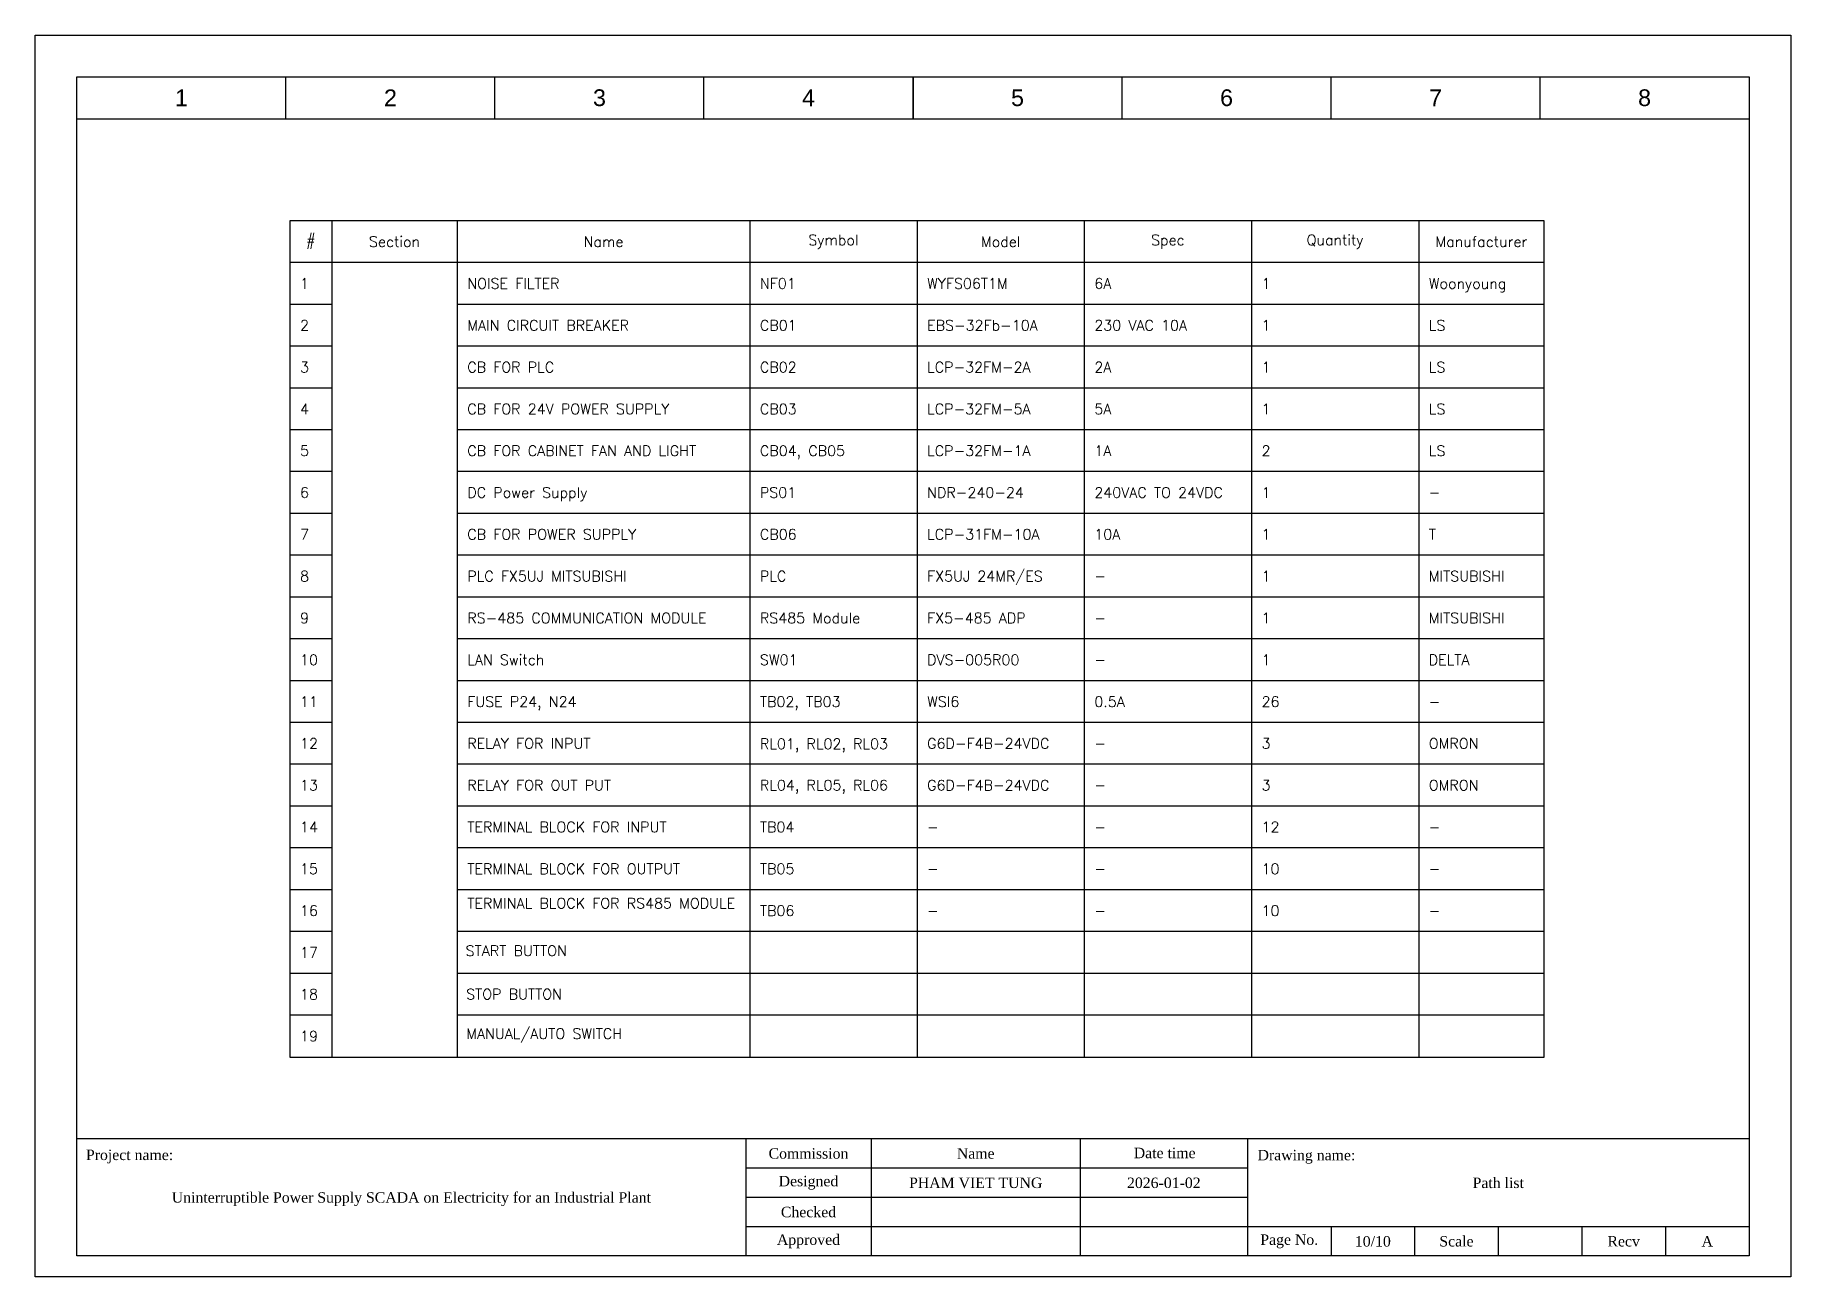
# Model space of a CAD drawing. Header units: millimetres. Extents: x 0 to 3300, y 0 to 297.
# Drawn here: x 2880 to 3300, y 0 to 297 of the extents above; entities that cross this region are included whole.
import ezdxf
from ezdxf.enums import TextEntityAlignment as Align

# ---------------------------------------------------------------- set-up
doc = ezdxf.new("R2010")
doc.units = ezdxf.units.MM
doc.layers.add('Frame_text', color=3, linetype='Continuous')
doc.styles.add('F2.5 Romans', font='romans.shx', dxfattribs={"height": 2.5})
doc.styles.add('F4.0', font='arial.ttf', dxfattribs={"height": 4})
doc.styles.get("Standard").update_dxf_attribs({"font": 'times.ttf', "height": 2.5})

msp = doc.modelspace()

# ---------------------------------------------------------------- texts
at = {"char_height": 2.5, "style": 'F2.5 Romans'}
for s, width, heights, insert, attachment_point in [('#', 11.1612, [0], (2945.97, 247.59), 5), ('Section', 11.1612, [0], (2965.97, 247.59), 5), ('Name', 11.1612, [0], (3015.97, 247.59), 5), ('Symbol', 11.1612, [0], (3070.97, 247.59), 5), ('Model', 11.1612, [0], (3110.97, 247.59), 5), ('Spec', 11.1612, [0], (3150.97, 247.59), 5), ('Quantity', 11.1612, [0], (3190.97, 247.59), 5), ('Manufacturer', 11.1612, [0], (3225.97, 247.59), 5), ('1', 11.1612, [0], (2943.38, 238.84), 1), ('NOISE FILTER', 64.1508, [0], (2983.38, 238.84), 1), ('NF01', 11.1612, [0], (3053.38, 238.84), 1), ('WYFS06T1M', 9.8406, [1.68], (3093.38, 238.84), 1), ('6A', 11.1612, [0], (3133.38, 238.84), 1), ('1', 11.1612, [0], (3173.38, 238.84), 1), ('Woonyoung', 11.1612, [0], (3213.38, 238.84), 1), ('2', 11.1612, [0], (2943.38, 228.84), 1), ('MAIN CIRCUIT BREAKER', 44.6153, [0], (2983.38, 228.84), 1), ('CB01', 11.1612, [0], (3053.38, 228.84), 1), ('EBS-32Fb-10A', 11.1612, [0], (3093.38, 228.84), 1), ('230 VAC 10A', 33.3062, [0], (3133.38, 228.84), 1), ('1', 11.1612, [0], (3173.38, 228.84), 1), ('LS', 11.1612, [0], (3213.38, 228.84), 1), ('3', 11.1612, [0], (2943.38, 218.84), 1), ('CB FOR PLC', 33.6098, [0], (2983.38, 218.84), 1), ('CB02', 11.1612, [0], (3053.38, 218.84), 1), ('LCP-32FM-2A', 11.1612, [0], (3093.38, 218.84), 1), ('2A', 11.1612, [0], (3133.38, 218.84), 1), ('1', 11.1612, [0], (3173.38, 218.84), 1), ('LS', 11.1612, [0], (3213.38, 218.84), 1), ('4', 11.1612, [0], (2943.38, 208.84), 1), ('CB FOR 24V POWER SUPPLY', 59.3222, [0], (2983.38, 208.84), 1), ('CB03', 11.1612, [0], (3053.38, 208.84), 1), ('LCP-32FM-5A', 11.1612, [0], (3093.38, 208.84), 1), ('5A', 11.1612, [0], (3133.38, 208.84), 1), ('1', 11.1612, [0], (3173.38, 208.84), 1), ('LS', 11.1612, [0], (3213.38, 208.84), 1), ('5', 11.1612, [0], (2943.38, 198.84), 1), ('CB FOR CABINET FAN AND LIGHT', 63.8277, [0], (2983.38, 198.84), 1), ('CB04, CB05', 26.3879, [0], (3053.38, 198.84), 1), ('LCP-32FM-1A', 11.1612, [0], (3093.38, 198.84), 1), ('1A', 11.1612, [0], (3133.38, 198.84), 1), ('2', 11.1612, [0], (3173.38, 198.84), 1), ('LS', 11.1612, [0], (3213.38, 198.84), 1), ('6', 11.1612, [0], (2943.38, 188.84), 1), ('DC Power Supply', 63.4044, [0], (2983.38, 188.84), 1), ('PS01', 11.1612, [0], (3053.38, 188.84), 1), ('NDR-240-24', 11.1612, [0], (3093.38, 188.84), 1), ('240VAC TO 24VDC', 37.7796, [0], (3133.38, 188.84), 1), ('1', 11.1612, [0], (3173.38, 188.84), 1), ('-', 11.1612, [0], (3213.38, 188.84), 1), ('7', 11.1612, [0], (2943.38, 178.84), 1), ('CB FOR POWER SUPPLY', 62.3408, [0], (2983.38, 178.84), 1), ('CB06', 11.1612, [0], (3053.38, 178.84), 1), ('LCP-31FM-10A', 11.1612, [0], (3093.38, 178.84), 1), ('10A', 11.1612, [0], (3133.38, 178.84), 1), ('1', 11.1612, [0], (3173.38, 178.84), 1), ('T', 11.1612, [0], (3213.38, 178.84), 1), ('8', 11.1612, [0], (2943.38, 168.84), 1), ('PLC FX5UJ MITSUBISHI', 54.8359, [0], (2983.38, 168.84), 1), ('PLC', 11.1612, [0], (3053.38, 168.84), 1), ('FX5UJ 24MR/ES', 31.6937, [0], (3093.38, 168.84), 1), ('1', 11.1612, [0], (3173.38, 168.84), 1), ('MITSUBISHI', 11.1612, [0], (3213.38, 168.84), 1), ('-', 11.1612, [0], (3133.38, 168.84), 1), ('9', 11.1612, [0], (2943.38, 158.84), 1), ('RS-485 COMMUNICATION MODULE', 66.9032, [0], (2983.38, 158.84), 1), ('RS485 Module', 33.9481, [0], (3053.38, 158.84), 1), ('FX5-485 ADP', 27.5889, [0], (3093.38, 158.84), 1), ('-', 11.1612, [0], (3133.38, 158.84), 1), ('1', 11.1612, [0], (3173.38, 158.84), 1), ('MITSUBISHI', 11.1612, [0], (3213.38, 158.84), 1), ('10', 11.1612, [0], (2943.38, 148.84), 1), ('LAN Switch', 59.7663, [0], (2983.38, 148.84), 1), ('SW01', 11.1612, [0], (3053.38, 148.84), 1), ('DVS-005R00', 33.3724, [0], (3093.38, 148.84), 1), ('-', 11.1612, [0], (3133.38, 148.84), 1), ('1', 11.1612, [0], (3173.38, 148.84), 1), ('DELTA', 11.1612, [0], (3213.38, 148.84), 1), ('11', 11.1612, [0], (2943.38, 138.84), 1), ('FUSE P24, N24', 41.1976, [0], (2983.38, 138.84), 1), ('TB02, TB03', 26.5006, [0], (3053.38, 138.84), 1), ('WSI6', 11.1612, [0], (3093.38, 138.84), 1), ('0.5A', 11.1612, [0], (3133.38, 138.84), 1), ('26', 11.1612, [0], (3173.38, 138.84), 1), ('-', 11.1612, [0], (3213.38, 138.84), 1), ('12', 11.1612, [0], (2943.38, 128.84), 1), ('RELAY FOR INPUT', 62.0776, [0], (2983.38, 128.84), 1), ('RL01, RL02, RL03', 36.2951, [0], (3053.38, 128.73), 1), ('G6D-F4B-24VDC', 18.7805, [0], (3093.38, 128.84), 1), ('-', 11.1612, [0], (3133.38, 128.84), 1), ('3', 11.1612, [0], (3173.38, 128.84), 1), ('OMRON', 11.1612, [0], (3213.38, 128.84), 1), ('13', 11.1612, [0], (2943.38, 118.84), 1), ('RELAY FOR OUT PUT', 59.7408, [0], (2983.38, 118.84), 1), ('RL04, RL05, RL06', 35.5967, [0], (3053.38, 118.84), 1), ('G6D-F4B-24VDC', 11.1612, [0], (3093.38, 118.84), 1), ('3', 11.1612, [0], (3173.38, 118.84), 1), ('OMRON', 11.1612, [0], (3213.38, 118.84), 1), ('-', 11.1612, [0], (3133.38, 118.84), 1), ('14', 11.1612, [0], (2943.38, 108.84), 1), ('TERMINAL BLOCK FOR INPUT', 65.5883, [0], (2983.38, 108.84), 1), ('TB04', 11.1612, [0], (3053.38, 108.84), 1), ('-', 11.1612, [0], (3093.38, 108.84), 1), ('-', 11.1612, [0], (3133.38, 108.84), 1), ('12', 11.1612, [0], (3173.38, 108.84), 1), ('-', 11.1612, [0], (3213.38, 108.84), 1), ('15', 11.1612, [0], (2943.38, 98.84), 1), ('TERMINAL BLOCK FOR OUTPUT', 62.1023, [0], (2983.38, 98.84), 1), ('TB05', 11.1612, [0], (3053.38, 98.84), 1), ('-', 11.1612, [0], (3093.38, 98.84), 1), ('-', 11.1612, [0], (3133.38, 98.84), 1), ('10', 11.1612, [0], (3173.38, 98.84), 1), ('-', 11.1612, [0], (3213.38, 98.84), 1), ('16', 11.1612, [0], (2943.38, 88.84), 1), ('TERMINAL BLOCK FOR RS485 MODULE', 67.0523, [6.67], (2983.38, 90.61), 1), ('TB06', 11.1612, [0], (3053.38, 88.84), 1), ('10', 11.1612, [0], (3173.38, 88.84), 1), ('-', 11.1612, [0], (3093.38, 88.84), 1), ('-', 11.1612, [0], (3133.38, 88.84), 1), ('-', 11.1612, [0], (3213.38, 88.84), 1), ('17', 11.1612, [0], (2943.38, 78.84), 1), ('START BUTTON', 67.0523, [6.67], (2982.99, 79.25), 1), ('18', 11.1612, [0], (2943.38, 68.84), 1), ('STOP BUTTON', 67.0523, [6.67], (2983.1, 68.86), 1), ('19', 11.1612, [0], (2943.38, 58.84), 1), ('MANUAL/AUTO SWITCH', 67.0523, [6.67], (2983.13, 59.42), 1)]:
    msp.add_mtext_dynamic_manual_height_columns(s, width=width, gutter_width=12.5, heights=heights, dxfattribs=dict(at, insert=insert, attachment_point=attachment_point))

# ---------------------------------------------------------------- blocks, each defined once
blk = doc.blocks.new('A3_BLOCK')
for p, q in [((10, 5), (10, 287)), ((10, 287), (410, 287)), ((60, 277), (60, 287)), ((110, 277), (110, 287)), ((160, 277), (160, 287)), ((210, 277), (210, 287)), ((210, 287), (210, 277)), ((260, 277), (260, 287)), ((310, 277), (310, 287)), ((360, 277), (360, 287)), ((410, 287), (410, 5)), ((10, 277), (410, 277)), ((410, 33), (10, 33)), ((170, 33), (170, 5)), ((200, 33), (200, 5)), ((250, 33), (250, 5)), ((290, 33), (290, 5)), ((290, 26), (170, 26)), ((290, 19), (170, 19)), ((410, 12), (170, 12)), ((310, 12), (310, 5)), ((330, 12), (330, 5)), ((350, 12), (350, 5)), ((370, 12), (370, 5)), ((390, 12), (390, 5)), ((410, 5), (10, 5))]:
    blk.add_line(p, q)
at = {"layer": 'Frame_text'}
blk.add_lwpolyline([(0, 0), (0, 297), (420, 297), (420, 0), (0, 0)], close=True, dxfattribs=at)
at = {"char_height": 4, "attachment_point": 5, "style": 'F4.0'}
for s, insert in [('1', (35, 282)), ('2', (85, 282)), ('3', (135, 282)), ('4', (185, 282)), ('5', (235, 282)), ('6', (285, 282)), ('7', (335, 282)), ('8', (385, 282))]:
    blk.add_mtext_dynamic_manual_height_columns(s, width=19.9819, gutter_width=25, heights=[0], dxfattribs=dict(at, insert=insert))
at = {"char_height": 2.5}
for s, width, insert, attachment_point in [('Project name:', 20.4464, (12.16, 30.44), 1), ('Commission', 24.3938, (185, 29.5), 5), ('Name', 19.9366, (225, 29.5), 5), ('\\pi2.82608;Date time', 19.9366, (259.98, 30.89), 1), ('Drawing name:', 24.4615, (292.42, 30.38), 1), ('Designed', 24.3938, (185, 22.5), 5), ('Checked', 25.3958, (185, 15.5), 5), ('Approved', 29.851, (185, 8.5), 5), ('Page No.', 19.9366, (300, 8.5), 5), ('Scale', 19.9366, (340, 8.5), 5), ('Recv', 19.9366, (380, 8.5), 5)]:
    blk.add_mtext_dynamic_manual_height_columns(s, width=width, gutter_width=25, heights=[0], dxfattribs=dict(at, insert=insert, attachment_point=attachment_point))
at = {"layer": 'Frame_text'}
for tag, p in [('DESIGNED', (225, 22.5)), ('DESIGNED_DATE', (270, 22.5)), ('DRAWING_NAME', (350, 22.5)), ('PROJECT_NAME', (90, 19)), ('CHECKED', (225, 15.5)), ('CHECKED_DATE', (270, 15.5)), ('APPROVED', (225, 8.5)), ('APPROVED_DATE', (270, 8.5)), ('PAGE', (320, 8.5)), ('SCALE', (360, 8.5)), ('RECV', (400, 8.5))]:
    blk.add_attdef(tag, text='', height=2.5, dxfattribs=at).set_placement(p, align=Align.MIDDLE_CENTER)

# ---------------------------------------------------------------- linework, layer by layer
for p, q in [((3240.97, 252.59), (2940.97, 252.59)), ((2940.97, 252.59), (2940.97, 52.59)), ((2950.97, 252.59), (2950.97, 52.59)), ((2980.97, 252.59), (2980.97, 52.59)), ((3050.97, 252.59), (3050.97, 52.59)), ((3090.97, 252.59), (3090.97, 52.59)), ((3130.97, 252.59), (3130.97, 52.59)), ((3170.97, 252.59), (3170.97, 52.59)), ((3210.97, 252.59), (3210.97, 52.59)), ((3240.97, 52.59), (3240.97, 252.59)), ((3240.97, 242.59), (2940.97, 242.59)), ((2950.97, 232.59), (2940.97, 232.59)), ((3240.97, 232.59), (2980.97, 232.59)), ((2950.97, 222.59), (2940.97, 222.59)), ((3240.97, 222.59), (2980.97, 222.59)), ((2950.97, 212.59), (2940.97, 212.59)), ((3240.97, 212.59), (2980.97, 212.59)), ((2950.97, 202.59), (2940.97, 202.59)), ((3240.97, 202.59), (2980.97, 202.59)), ((2950.97, 192.59), (2940.97, 192.59)), ((3240.97, 192.59), (2980.97, 192.59)), ((2950.97, 182.59), (2940.97, 182.59)), ((3240.97, 182.59), (2980.97, 182.59)), ((2950.97, 172.59), (2940.97, 172.59)), ((3240.97, 172.59), (2980.97, 172.59)), ((2950.97, 162.59), (2940.97, 162.59)), ((3240.97, 162.59), (2980.97, 162.59)), ((2950.97, 152.59), (2940.97, 152.59)), ((3240.97, 152.59), (2980.97, 152.59)), ((2950.97, 142.59), (2940.97, 142.59)), ((3240.97, 142.59), (2980.97, 142.59)), ((2950.97, 132.59), (2940.97, 132.59)), ((3240.97, 132.59), (2980.97, 132.59)), ((2950.97, 122.59), (2940.97, 122.59)), ((3240.97, 122.59), (2980.97, 122.59)), ((2950.97, 112.59), (2940.97, 112.59)), ((3240.97, 112.59), (2980.97, 112.59)), ((2950.97, 102.59), (2940.97, 102.59)), ((3240.97, 102.59), (2980.97, 102.59)), ((2950.97, 92.59), (2940.97, 92.59)), ((3240.97, 92.59), (2980.97, 92.59)), ((2950.97, 82.59), (2940.97, 82.59)), ((3240.97, 82.59), (2980.97, 82.59)), ((2950.97, 72.59), (2940.97, 72.59)), ((3240.97, 72.59), (2980.97, 72.59)), ((2950.97, 62.59), (2940.97, 62.59)), ((3240.97, 62.59), (2980.97, 62.59)), ((2940.97, 52.59), (3240.97, 52.59))]:
    msp.add_line(p, q)

# ---------------------------------------------------------------- block references
ref = msp.add_blockref('A3_BLOCK', (2880, 0))
ref.add_attrib('RECV', 'A', dxfattribs={"layer": 'Frame_text', "height": 2.5}).set_placement((3280, 8.5), align=Align.MIDDLE_CENTER)
ref.add_attrib('PAGE', '10/10', dxfattribs={"layer": 'Frame_text', "height": 2.5}).set_placement((3200, 8.5), align=Align.MIDDLE_CENTER)
ref.add_attrib('DRAWING_NAME', 'Path list', dxfattribs={"layer": 'Frame_text', "height": 2.5}).set_placement((3230, 22.5), align=Align.MIDDLE_CENTER)
ref.add_attrib('DESIGNED_DATE', '2026-01-02', dxfattribs={"layer": 'Frame_text', "height": 2.5}).set_placement((3150, 22.5), align=Align.MIDDLE_CENTER)
ref.add_attrib('DESIGNED', 'PHAM VIET TUNG', dxfattribs={"layer": 'Frame_text', "height": 2.5}).set_placement((3105, 22.5), align=Align.MIDDLE_CENTER)
ref.add_attrib('PROJECT_NAME', 'Uninterruptible Power Supply SCADA on Electricity for an Industrial Plant', dxfattribs={"layer": 'Frame_text', "height": 2.5}).set_placement((2970, 19), align=Align.MIDDLE_CENTER)

msp.set_redraw_order([(e.dxf.handle, doc.entitydb.next_handle()) for e in msp.query("TEXT MTEXT ATTDEF DIMENSION ARC_DIMENSION")])  # texts and dimensions are drawn at this point

doc.saveas('drawing.dxf')
